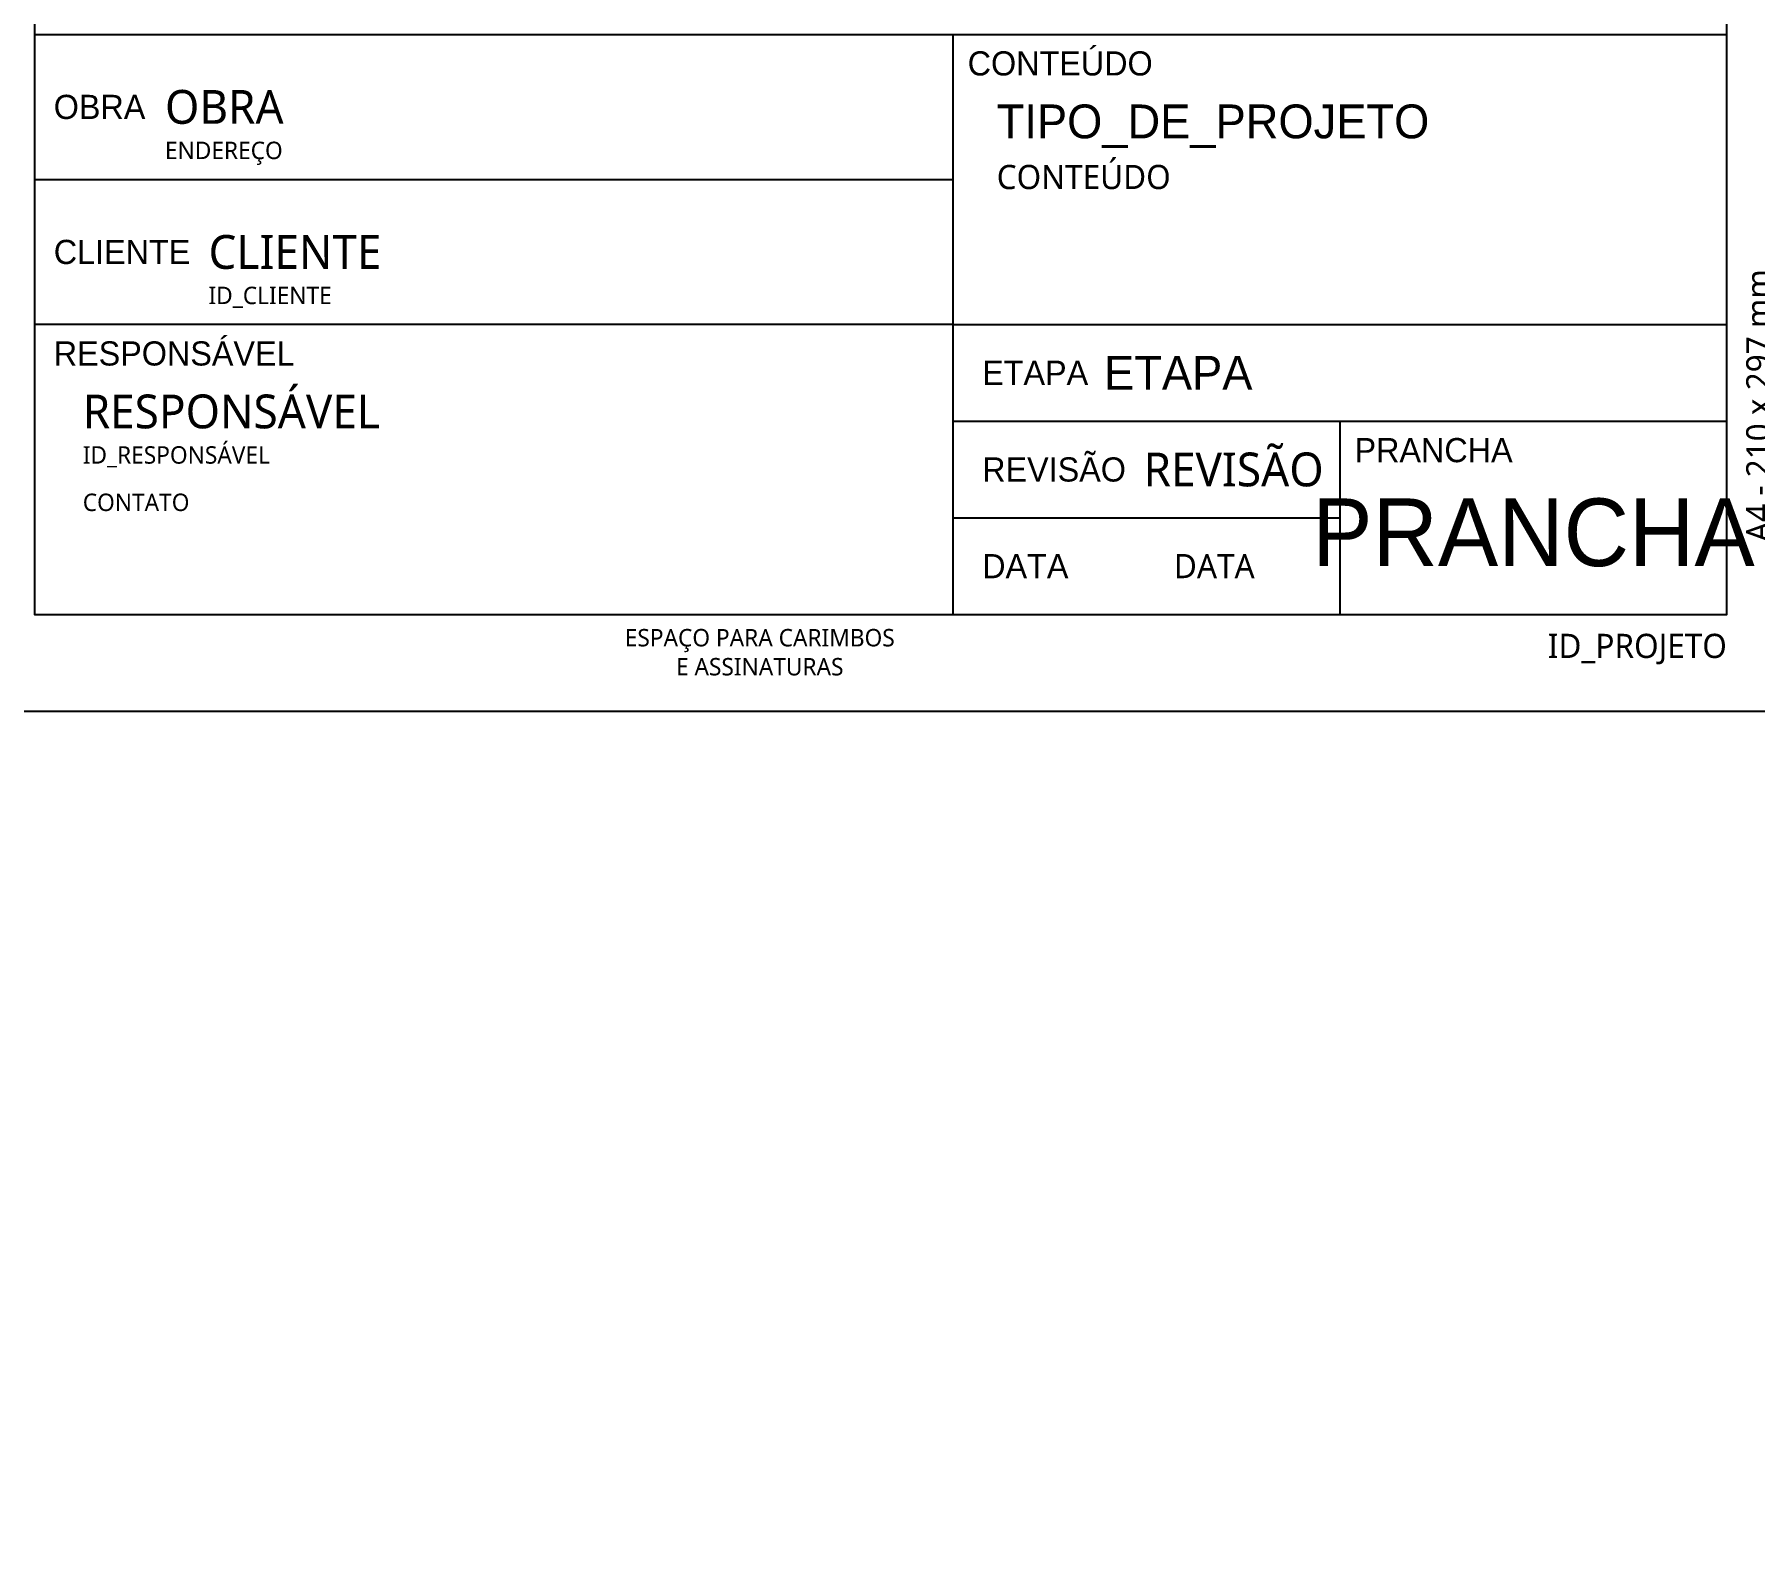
# Model space of a CAD drawing. Header units: centimetres. Extents: x -21 to 3606, y -98 to 30.
# Drawn here: x -18.5 to -0.71, y -8.62 to 7 of the extents above; entities that cross this region are included whole.
import ezdxf
from ezdxf.enums import TextEntityAlignment as Align

# ---------------------------------------------------------------- set-up
doc = ezdxf.new("R2010")
doc.units = ezdxf.units.CM
for name, color, linetype in [('ATS-Símbolo 1', 1, 'Continuous'), ('ATS-Símbolo 2', 2, 'Continuous'), ('ATS-Símbolo 3', 3, 'Continuous'), ('ATS-Símbolo 4', 4, 'Continuous'), ('ATS-Símbolo 5', 5, 'Continuous')]:
    doc.layers.add(name, color=color, linetype=linetype)
doc.styles.get("Standard").update_dxf_attribs({"font": 'segoeuil.ttf'})
doc.styles.add('Standard Bold', font='seguisb.ttf')

msp = doc.modelspace()

# ---------------------------------------------------------------- texts
at = {"layer": 'ATS-Símbolo 2', "insert": (-11, 0.85), "char_height": 0.18, "attachment_point": 2}
msp.add_mtext_dynamic_manual_height_columns('ESPAÇO PARA CARIMBOS E ASSINATURAS', width=2.88079, gutter_width=9, heights=[0], dxfattribs=at)
at = {"layer": 'ATS-Símbolo 2', "lineweight": 30, "flags": 104}
msp.add_attdef('NOTAS', text='', height=0.25, dxfattribs=at).set_placement((-18.2, 8.8), align=Align.BOTTOM_LEFT)
for tag, text, height, p in [('CONTEÚDO', 'TIPO DE PROJETO', 0.25, (-8.55, 5.65)), ('CONTATO', '', 0.18, (-18, 2.25))]:
    msp.add_attdef(tag, text=text, height=height, dxfattribs=at).set_placement(p, align=Align.TOP_LEFT)
at = {"layer": 'ATS-Símbolo 2', "flags": 8}
for tag, text, p in [('ENDEREÇO', 'ENDEREÇO', (-17.15, 5.8)), ('ID_CLIENTE', 'CNPJ: ', (-16.7, 4.3)), ('ID_RESPONSÁVEL', 'CAU: ', (-18, 2.65))]:
    msp.add_attdef(tag, text=text, height=0.18, dxfattribs=at).set_placement(p, align=Align.MIDDLE_LEFT)
msp.add_attdef('ID_PROJETO', text='ID DO PROJETO', height=0.25, dxfattribs=at).set_placement((-1, 0.8), align=Align.TOP_RIGHT)
at = {"layer": 'ATS-Símbolo 3', "flags": 8}
for tag, text, p in [('OBRA', 'OBRA', (-17.15, 6.25)), ('CLIENTE', 'CLIENTE', (-16.7, 4.75)), ('RESPONSÁVEL', 'RESPONSÁVEL', (-18, 3.1))]:
    msp.add_attdef(tag, text=text, height=0.35, dxfattribs=at).set_placement(p, align=Align.MIDDLE_LEFT)
at = {"layer": 'ATS-Símbolo 3', "style": 'Standard Bold', "flags": 8}
for tag, text, p in [('TIPO_DE_PROJETO', 'ARQUITETÔNICO', (-8.55, 6.1)), ('ETAPA', 'ANTEPROJETO', (-7.44, 3.5))]:
    msp.add_attdef(tag, text=text, height=0.35, dxfattribs=at).set_placement(p, align=Align.MIDDLE_LEFT)
at = {"layer": 'ATS-Símbolo 3', "flags": 8}
for tag, text, height, p in [('REVISÃO', '00', 0.35, (-6.1, 2.5)), ('DATA', 'XX/XX/XXXX', 0.25, (-6.3, 1.5))]:
    msp.add_attdef(tag, text=text, height=height, dxfattribs=at).set_placement(p, align=Align.MIDDLE_CENTER)
at = {"layer": 'ATS-Símbolo 3', "style": 'Standard Bold', "flags": 8}
msp.add_attdef('PRANCHA', text='01', height=0.7, dxfattribs=at).set_placement((-3, 1.85), align=Align.MIDDLE_CENTER)
at = {"layer": 'ATS-Símbolo 4', "style": 'Standard Bold'}
for s, p in [('CONTEÚDO', (-8.85, 6.7)), ('OBRA', (-18.3, 6.25)), ('CLIENTE', (-18.3, 4.75)), ('RESPONSÁVEL', (-18.3, 3.7)), ('ETAPA', (-8.7, 3.5)), ('REVISÃO', (-8.7, 2.5)), ('PRANCHA', (-4.85, 2.7)), ('DATA', (-8.7, 1.5))]:
    msp.add_text(s, height=0.25, dxfattribs=at).set_placement(p, align=Align.MIDDLE_LEFT)

# ---------------------------------------------------------------- blocks, each defined once
blk = doc.blocks.new('ATS-A4')
at = {"layer": 'ATS-Símbolo 1'}
for centre in [(-19.75, 18.85), (-19.75, 10.85)]:
    blk.add_circle(centre, 0.3, dxfattribs=at)
at = {"layer": 'ATS-Símbolo 5'}
blk.add_lwpolyline([(-18.5, 28.7), (-18.5, 1), (-1, 1), (-1, 28.7)], close=True, dxfattribs=at)
at = {"layer": 'Defpoints'}
blk.add_lwpolyline([(-21, 29.7), (-21, 29.7), (-21, 0), (0, 0), (0, 29.7), (0, 29.7)], close=True, dxfattribs=at)
at = {"layer": 'ATS-Símbolo 2'}
blk.add_text('A4 - 210 x 297 mm', height=0.25, rotation=90, dxfattribs=at).set_placement((-0.8, 1.75), align=Align.TOP_LEFT)

# ---------------------------------------------------------------- linework, layer by layer
at = {"layer": 'ATS-Símbolo 3'}
for p, q in [((-9, 5.5), (-9, 7)), ((-18.5, 5.5), (-9, 5.5)), ((-9, 4), (-9, 5.5)), ((-9, 4), (-18.5, 4)), ((-9, 3), (-9, 4)), ((-9, 4), (-1, 4)), ((-9, 2), (-9, 3)), ((-9, 3), (-5, 3)), ((-5, 2), (-5, 3)), ((-5, 3), (-1, 3)), ((-9, 2), (-5, 2)), ((-9, 1), (-9, 2)), ((-5, 1), (-5, 2))]:
    msp.add_line(p, q, dxfattribs=at)
at = {"layer": 'ATS-Símbolo 5'}
msp.add_line((-18.5, 7), (-1, 7), dxfattribs=at)

# ---------------------------------------------------------------- block references
msp.add_blockref('ATS-A4', (0, 0), dxfattribs=at)

msp.set_redraw_order([(e.dxf.handle, doc.entitydb.next_handle()) for e in msp.query("TEXT MTEXT ATTDEF DIMENSION ARC_DIMENSION")])  # texts and dimensions are drawn at this point

doc.saveas('drawing.dxf')
